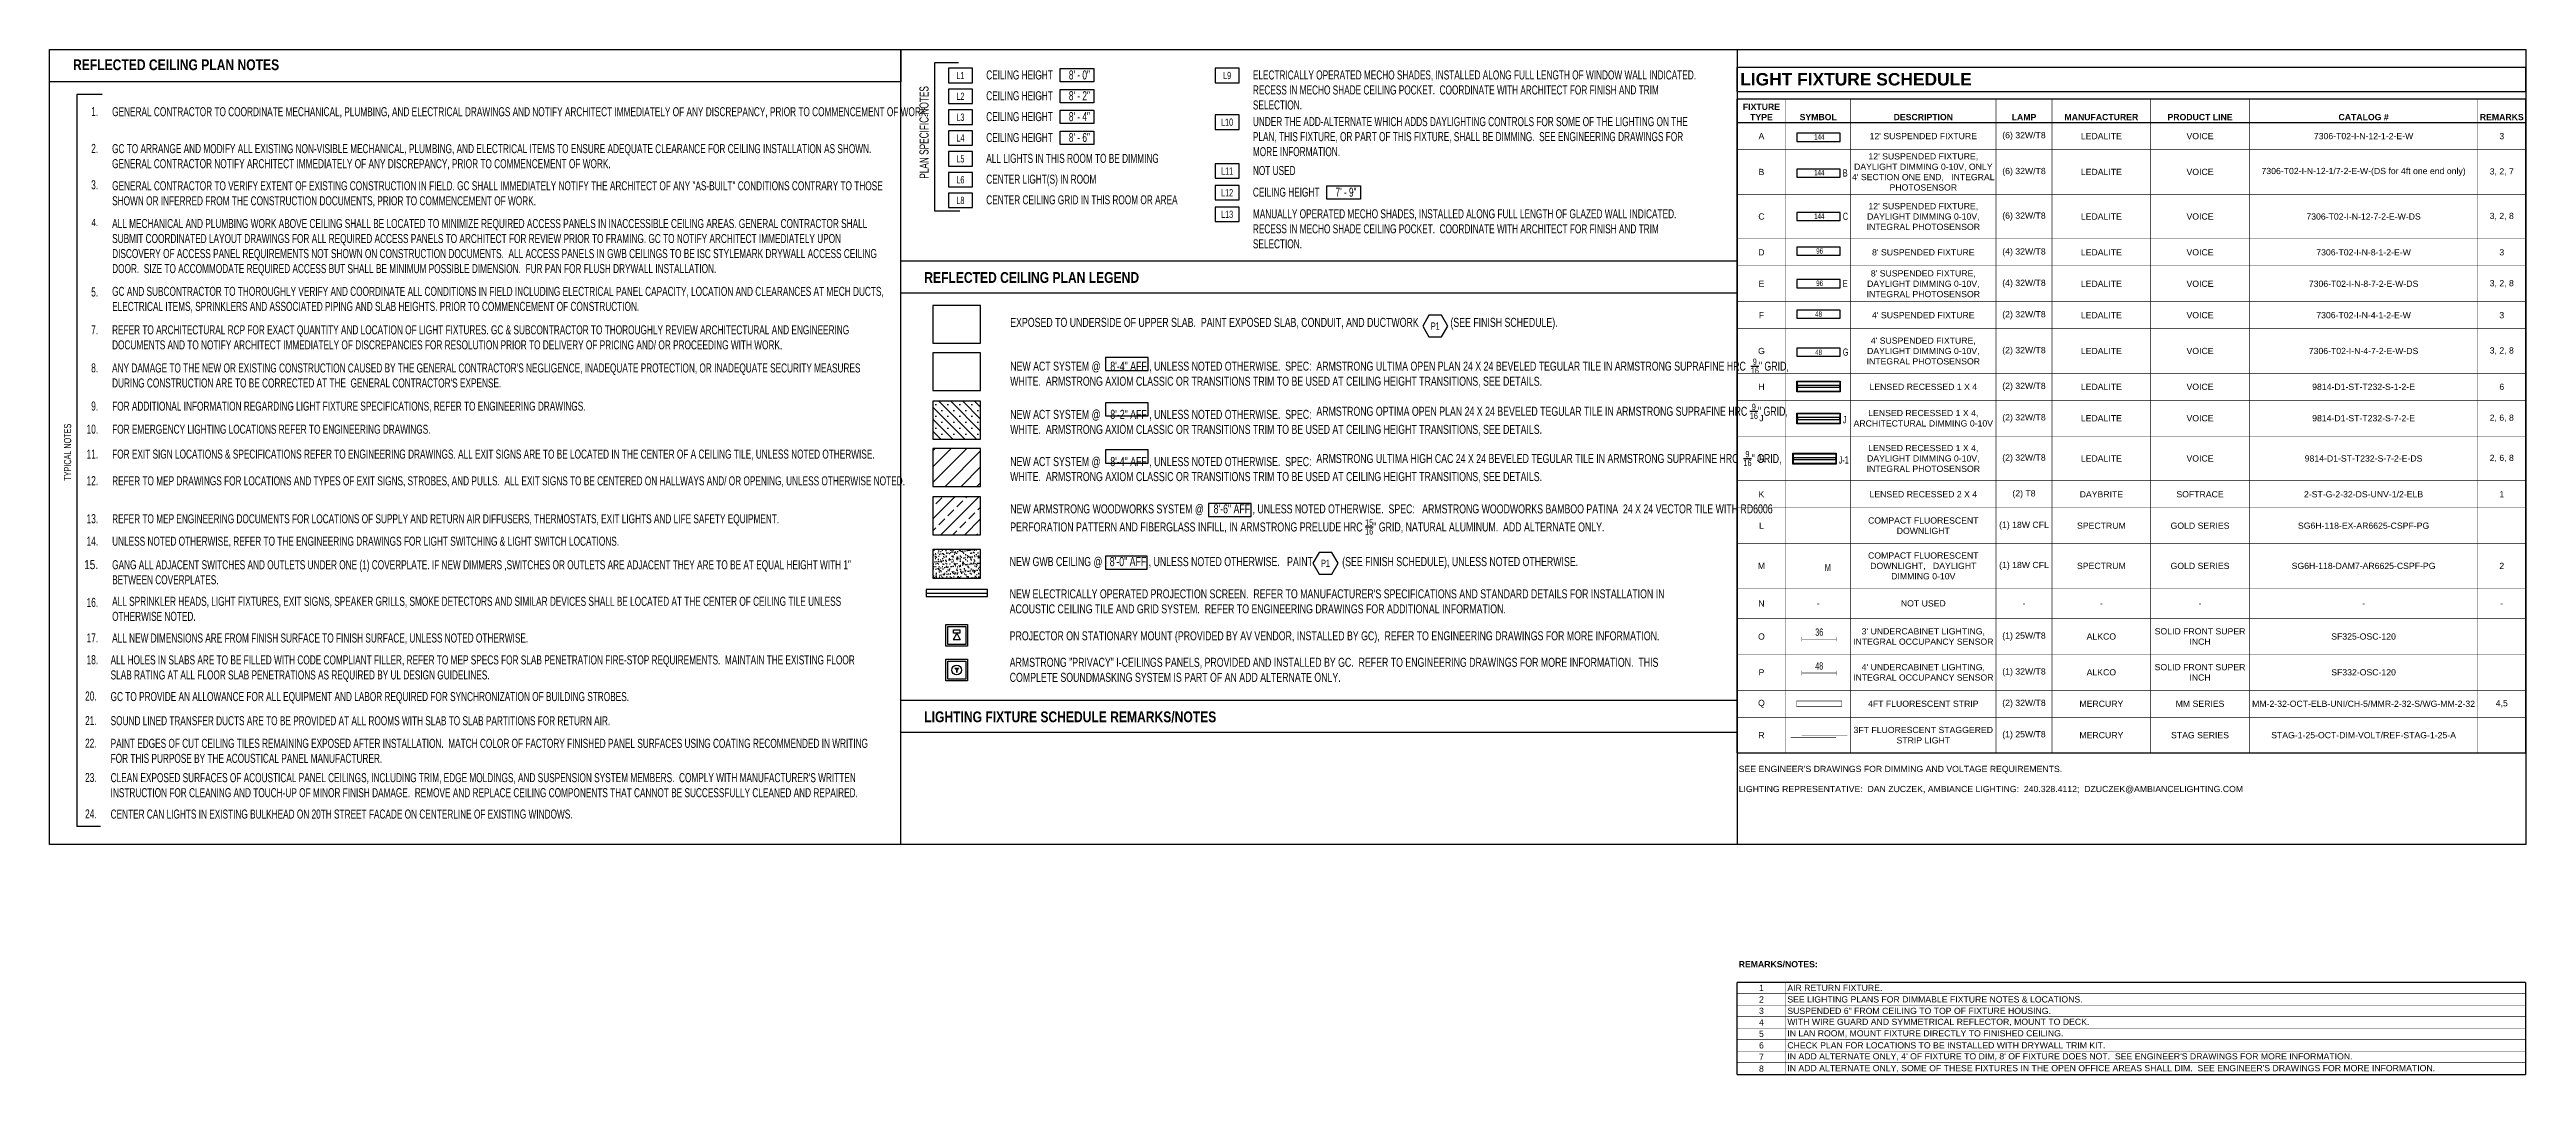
# Model space of a CAD drawing. Header units: inches. Extents: x 0 to 2749, y -325 to 813.
import ezdxf
from ezdxf.enums import TextEntityAlignment as Align

# ---------------------------------------------------------------- set-up
doc = ezdxf.new("R2010")
doc.units = ezdxf.units.IN
doc.header["$LTSCALE"] = 96
doc.header["$MEASUREMENT"] = 0
doc.linetypes.add('HIDDEN2', pattern=[0.1875, 0.125, -0.0625])
doc.linetypes.add('HIDDEN4', pattern=[0.09375, 0.0625, -0.03125])
for name, color, linetype in [('A-Anno-Clng', 7, 'Continuous'), ('A-Anno-FinF', 7, 'Continuous'), ('A-Anno-Flor', 7, 'Continuous'), ('A-Clng-Neww', 94, 'Continuous'), ('A-Clng-Patt', 8, 'Continuous'), ('A-Clng-Sound', 1, 'Continuous'), ('A-Grid-Clip', 231, 'Continuous'), ('A-Lite-Neww', 181, 'Continuous')]:
    doc.layers.add(name, color=color, linetype=linetype)
doc.styles.add('OTJ_Title1', font='arialbd.ttf')
doc.styles.add('XFINE', font='helvlght.shx', dxfattribs={"width": 0.85, "bigfont": 'special.shx'})
doc.styles.add('XFINE_0', font='ARIALN.TTF', dxfattribs={"width": 0.8})
doc.styles.add('XFINE_1-8', font='ARIALN.TTF', dxfattribs={"width": 0.8, "height": 10})

msp = doc.modelspace()

# ---------------------------------------------------------------- texts
at = {"char_height": 6, "width": 11.781, "attachment_point": 1, "style": 'XFINE_0'}
for s, insert in [('144', (1958.3, 719.2)), ('144', (1958.3, 679.5)), ('144', (1958.3, 631.3)), ('96', (1960.7, 592.7)), ('96', (1960.7, 556.8))]:
    msp.add_mtext(s, dxfattribs=dict(at, insert=insert))
at = {"layer": 'A-Anno-Clng', "style": 'OTJ_Title1', "width": 0.8}
for s, p in [('REFLECTED CEILING PLAN NOTES', (26.1, 790.3)), ('REFLECTED CEILING PLAN LEGEND', (970.8, 554.2)), ('LIGHTING FIXTURE SCHEDULE REMARKS/NOTES', (970.8, 66.6))]:
    msp.add_text(s, height=12, dxfattribs=at).set_placement(p)
at = {"layer": 'A-Anno-Clng', "attachment_point": 2, "rotation": 90, "style": 'XFINE_1-8'}
for s, insert, char_height, width in [('PLAN SPECIFIC NOTES', (965.5, 721.2), 10, 178.969), ('TYPICAL NOTES', (16, 366.3), 8, 110.171)]:
    msp.add_mtext(s, dxfattribs=dict(at, insert=insert, char_height=char_height, width=width))
at = {"layer": 'A-Anno-Clng', "char_height": 10, "attachment_point": 1}
for s, insert, width, style in [('CEILING HEIGHT       8\' - 0"', (1039.6, 790), 503.933, 'XFINE_1-8'), ('ELECTRICALLY OPERATED MECHO SHADES, INSTALLED ALONG FULL LENGTH OF WINDOW WALL INDICATED.  RECESS IN MECHO SHADE CEILING POCKET.  COORDINATE WITH ARCHITECT FOR FINISH AND TRIM SELECTION.', (1335.5, 790), 503.933, 'XFINE_1-8'), ('CEILING HEIGHT       8\' - 2"', (1039.6, 766.9), 503.933, 'XFINE_1-8'), ('CEILING HEIGHT       8\' - 4"', (1039.6, 743.7), 503.933, 'XFINE_1-8'), ('CEILING HEIGHT       8\' - 6"', (1039.6, 720.6), 503.933, 'XFINE_1-8'), ('UNDER THE ADD-ALTERNATE WHICH ADDS DAYLIGHTING CONTROLS FOR SOME OF THE LIGHTING ON THE PLAN, THIS FIXTURE, OR PART OF THIS FIXTURE, SHALL BE DIMMING.  SEE ENGINEERING DRAWINGS FOR MORE INFORMATION.', (1335.5, 738.2), 503.933, 'XFINE_1-8'), ('ALL LIGHTS IN THIS ROOM TO BE DIMMING', (1039.6, 697.4), 503.933, 'XFINE_1-8'), ('CENTER LIGHT(S) IN ROOM', (1039.6, 674.3), 503.933, 'XFINE_1-8'), ('CEILING HEIGHT       7\' - 9"', (1335.5, 659.9), 503.933, 'XFINE_1-8'), ('NOT USED', (1335.5, 683.9), 503.933, 'XFINE_1-8'), ('CENTER CEILING GRID IN THIS ROOM OR AREA', (1039.6, 651.4), 503.933, 'XFINE_1-8'), ('MANUALLY OPERATED MECHO SHADES, INSTALLED ALONG FULL LENGTH OF GLAZED WALL INDICATED.  RECESS IN MECHO SHADE CEILING POCKET.  COORDINATE WITH ARCHITECT FOR FINISH AND TRIM SELECTION.', (1335.5, 635.9), 503.933, 'XFINE_1-8'), ('ALL MECHANICAL AND PLUMBING WORK ABOVE CEILING SHALL BE LOCATED TO MINIMIZE REQUIRED ACCESS PANELS IN INACCESSIBLE CEILING AREAS. GENERAL CONTRACTOR SHALL SUBMIT COORDINATED LAYOUT DRAWINGS FOR ALL REQUIRED ACCESS PANELS TO ARCHITECT FOR REVIEW PRIOR TO FRAMING. GC TO NOTIFY ARCHITECT IMMEDIATELY UPON DISCOVERY OF ACCESS PANEL REQUIREMENTS NOT SHOWN ON CONSTRUCTION DOCUMENTS.  ALL ACCESS PANELS IN GWB CEILINGS TO BE ISC STYLEMARK DRYWALL ACCESS CEILING DOOR.  SIZE TO ACCOMMODATE REQUIRED ACCESS BUT SHALL BE MINIMUM POSSIBLE DIMENSION.  FUR PAN FOR FLUSH DRYWALL INSTALLATION. ', (69.5, 625.1), 856.37, 'XFINE_1-8'), ('GC AND SUBCONTRACTOR TO THOROUGHLY VERIFY AND COORDINATE ALL CONDITIONS IN FIELD INCLUDING ELECTRICAL PANEL CAPACITY, LOCATION AND CLEARANCES AT MECH DUCTS, ELECTRICAL ITEMS, SPRINKLERS AND ASSOCIATED PIPING AND SLAB HEIGHTS. PRIOR TO COMMENCEMENT OF CONSTRUCTION. ', (69.5, 549.8), 856.37, 'XFINE_1-8'), ('REFER TO ARCHITECTURAL RCP FOR EXACT QUANTITY AND LOCATION OF LIGHT FIXTURES. GC & SUBCONTRACTOR TO THOROUGHLY REVIEW ARCHITECTURAL AND ENGINEERING DOCUMENTS AND TO NOTIFY ARCHITECT IMMEDIATELY OF DISCREPANCIES FOR RESOLUTION PRIOR TO DELIVERY OF PRICING AND/ OR PROCEEDING WITH WORK.', (69.4, 507.1), 856.423, 'XFINE_1-8'), ('\\A1;{\\fArial Narrow|b0|i0|c0|p34;EXPOSED TO UNDERSIDE OF UPPER SLAB.  \\A0;PAINT EXPOSED SLAB, CONDUIT, AND DUCTWORK             (SEE FINISH SCHEDULE).}', (1066.2, 515.4), 741.096, 'XFINE'), ('\\A1;{\\fArial Narrow|b0|i0|c0|p34;NEW ACT SYSTEM @    8\'-4" AFF , UNLESS NOTED OTHERWISE.  SPEC:  ARMSTRONG ULTIMA OPEN PLAN 24 X 24 BEVELED TEGULAR TILE IN ARMSTRONG SUPRAFINE HRC  \\H0.7x;\\S9/16;\\H1.4286x;" GRID, WHITE.  ARMSTRONG AXIOM CLASSIC OR TRANSITIONS TRIM TO BE USED AT CEILING HEIGHT TRANSITIONS, SEE DETAILS.}', (1066.2, 470.2), 741.096, 'XFINE'), ('FOR ADDITIONAL INFORMATION REGARDING LIGHT FIXTURE SPECIFICATIONS, REFER TO ENGINEERING DRAWINGS.', (69.5, 422.4), 856.37, 'XFINE_1-8'), ('{\\fArial Narrow|b0|i0|c0|p34;NEW ACT SYSTEM @    8\'-2" AFF , UNLESS NOTED OTHERWISE.  SPEC:  \\A1;ARMSTRONG OPTIMA OPEN PLAN 24 X 24 BEVELED TEGULAR TILE IN ARMSTRONG SUPRAFINE HRC \\H0.7x;\\S9/16;\\H1.4286x;" GRID, WHITE.  ARMSTRONG AXIOM CLASSIC OR TRANSITIONS TRIM TO BE USED AT CEILING HEIGHT TRANSITIONS, SEE DETAILS.}', (1066.2, 420.1), 741.096, 'XFINE'), ('FOR EMERGENCY LIGHTING LOCATIONS REFER TO ENGINEERING DRAWINGS.', (69.5, 396.8), 670.964, 'XFINE_1-8'), ('FOR EXIT SIGN LOCATIONS & SPECIFICATIONS REFER TO ENGINEERING DRAWINGS. ALL EXIT SIGNS ARE TO BE LOCATED IN THE CENTER OF A CEILING TILE, UNLESS NOTED OTHERWISE.', (69.5, 369.2), 856.37, 'XFINE_1-8'), ('{\\fArial Narrow|b0|i0|c0|p34;NEW ACT SYSTEM @    8\'-4" AFF , UNLESS NOTED OTHERWISE.  SPEC:  \\A1;ARMSTRONG ULTIMA HIGH CAC 24 X 24 BEVELED TEGULAR TILE IN ARMSTRONG SUPRAFINE HRC  \\H0.7x;\\S9/16;\\H1.4286x;" GRID, WHITE.  ARMSTRONG AXIOM CLASSIC OR TRANSITIONS TRIM TO BE USED AT CEILING HEIGHT TRANSITIONS, SEE DETAILS.}', (1066.2, 367.7), 741.096, 'XFINE'), ('REFER TO MEP DRAWINGS FOR LOCATIONS AND TYPES OF EXIT SIGNS, STROBES, AND PULLS.  ALL EXIT SIGNS TO BE CENTERED ON HALLWAYS AND/ OR OPENING, UNLESS OTHERWISE NOTED.', (69.5, 339.5), 840.091, 'XFINE_1-8'), ('\\A1;{\\fArial Narrow|b0|i0|c0|p34;NEW ARMSTRONG WOODWORKS SYSTEM @    8\'-6" AFF , UNLESS NOTED OTHERWISE.  SPEC:   ARMSTRONG WOODWORKS BAMBOO PATINA  24 X 24 VECTOR TILE WITH RD6006 PERFORATION PATTERN AND FIBERGLASS INFILL, IN ARMSTRONG PRELUDE HRC \\H0.7x;\\S15/16;\\H1.4286x;" GRID, NATURAL ALUMINUM. \\H0.99996x; ADD ALTERNATE ONLY.}', (1066.2, 308.4), 741.096, 'XFINE'), ('REFER TO MEP ENGINEERING DOCUMENTS FOR LOCATIONS OF SUPPLY AND RETURN AIR DIFFUSERS, THERMOSTATS, EXIT LIGHTS AND LIFE SAFETY EQUIPMENT.', (69.5, 297.4), 840.091, 'XFINE_1-8'), ('UNLESS NOTED OTHERWISE, REFER TO THE ENGINEERING DRAWINGS FOR LIGHT SWITCHING & LIGHT SWITCH LOCATIONS.', (69.5, 272.5), 840.091, 'XFINE_1-8'), ('{\\fArial Narrow|b0|i0|c0|p34;NEW GWB CEILING @   8\'-0" AFF , UNLESS NOTED OTHERWISE.   PAINT            (SEE FINISH SCHEDULE), UNLESS NOTED OTHERWISE.}', (1065.6, 249.9), 769.881, 'XFINE'), ('GANG ALL ADJACENT SWITCHES AND OUTLETS UNDER ONE (1) COVERPLATE. IF NEW DIMMERS ,SWITCHES OR OUTLETS ARE ADJACENT THEY ARE TO BE AT EQUAL HEIGHT WITH 1" BETWEEN COVERPLATES.', (69.5, 246.4), 840.091, 'XFINE_1-8'), ('ALL SPRINKLER HEADS, LIGHT FIXTURES, EXIT SIGNS, SPEAKER GRILLS, SMOKE DETECTORS AND SIMILAR DEVICES SHALL BE LOCATED AT THE CENTER OF CEILING TILE UNLESS OTHERWISE NOTED.', (69.5, 205.8), 840.091, 'XFINE_1-8'), ("{\\fArial Narrow|b0|i0|c0|p34;NEW ELECTRICALLY OPERATED PROJECTION SCREEN.  REFER TO MANUFACTURER'S SPECIFICATIONS AND STANDARD DETAILS FOR INSTALLATION IN ACOUSTIC CEILING TILE AND GRID SYSTEM.  REFER TO ENGINEERING DRAWINGS FOR ADDITIONAL INFORMATION.}", (1065.6, 214.1, 192), 766.879, 'XFINE'), ('{\\fArial Narrow|b0|i0|c0|p34;PROJECTOR ON STATIONARY MOUNT (PROVIDED BY AV VENDOR, INSTALLED BY GC),  REFER TO ENGINEERING DRAWINGS FOR MORE INFORMATION.}', (1065.6, 167.5, 288), 766.299, 'XFINE'), ('{\\fArial Narrow|b0|i0|c0|p34;ARMSTRONG "PRIVACY" I-CEILINGS PANELS, PROVIDED AND INSTALLED BY GC.  REFER TO ENGINEERING DRAWINGS FOR MORE INFORMATION.  THIS COMPLETE SOUNDMASKING SYSTEM IS PART OF AN ADD ALTERNATE ONLY.}', (1065.6, 138.1, 288), 766.299, 'XFINE'), ('GC TO PROVIDE AN ALLOWANCE FOR ALL EQUIPMENT AND LABOR REQUIRED FOR SYNCHRONIZATION OF BUILDING STROBES.', (67.8, 100.1), 840.091, 'XFINE_1-8')]:
    msp.add_mtext(s, dxfattribs=dict(at, insert=insert, width=width, style=style))
at = {"layer": 'A-Anno-Flor', "style": 'XFINE_1-8'}
for s, insert, char_height, width, attachment_point in [('1.', (53.9, 749.3), 10, 5.547, 3), ('GENERAL CONTRACTOR TO COORDINATE MECHANICAL, PLUMBING, AND ELECTRICAL DRAWINGS AND NOTIFY ARCHITECT IMMEDIATELY OF ANY DISCREPANCY, PRIOR TO COMMENCEMENT OF WORK.', (69.5, 749.2), 10, 856.37, 1), ('2.', (53.9, 708.4), 10, 5.547, 3), ('GC TO ARRANGE AND MODIFY ALL EXISTING NON-VISIBLE MECHANICAL, PLUMBING, AND ELECTRICAL ITEMS TO ENSURE ADEQUATE CLEARANCE FOR CEILING INSTALLATION AS SHOWN.  GENERAL CONTRACTOR NOTIFY ARCHITECT IMMEDIATELY OF ANY DISCREPANCY, PRIOR TO COMMENCEMENT OF WORK.', (69.4, 708.2), 10, 856.423, 1), ('3.', (53.9, 668.1), 10, 5.547, 3), ('GENERAL CONTRACTOR TO VERIFY EXTENT OF EXISTING CONSTRUCTION IN FIELD. GC SHALL IMMEDIATELY NOTIFY THE ARCHITECT OF ANY "AS-BUILT" CONDITIONS CONTRARY TO THOSE SHOWN OR INFERRED FROM THE CONSTRUCTION DOCUMENTS, PRIOR TO COMMENCEMENT OF WORK.', (69.5, 667), 10, 856.37, 1), ('{\\fArial|b0|i0|c0|p34;4.}', (53.9, 625.2), 8, 5.547, 3), ('5.', (53.9, 549.1), 10, 5.547, 3), ('7.', (53.9, 507.2), 10, 5.547, 3), ('8.', (53.9, 464.9), 10, 5.547, 3), ("ANY DAMAGE TO THE NEW OR EXISTING CONSTRUCTION CAUSED BY THE GENERAL CONTRACTOR'S NEGLIGENCE, INADEQUATE PROTECTION, OR INADEQUATE SECURITY MEASURES DURING CONSTRUCTION ARE TO BE CORRECTED AT THE  GENERAL CONTRACTOR'S EXPENSE.", (69.4, 464.8), 10, 856.423, 1), ('9.', (53.9, 422.5), 10, 5.547, 3), ('10.', (53.9, 396.9), 10, 5.547, 3), ('11.', (53.9, 369.3), 10, 5.547, 3), ('12.', (53.9, 339.7), 10, 5.547, 3), ('13.', (53.9, 297.5), 10, 5.547, 3), ('14.', (53.9, 272.7), 10, 5.547, 3), ('{\\fArial|b0|i0|c0|p34;15.}', (53.9, 246.5), 10, 5.547, 3), ('16.', (53.9, 204.6), 10, 5.547, 3), ('17.', (53.9, 165.3), 10, 5.547, 3), ('ALL NEW DIMENSIONS ARE FROM FINISH SURFACE TO FINISH SURFACE, UNLESS NOTED OTHERWISE.', (69.5, 165.1), 10, 654.685, 1), ('18.', (53.9, 141), 10, 5.547, 3), ('ALL HOLES IN SLABS ARE TO BE FILLED WITH CODE COMPLIANT FILLER, REFER TO MEP SPECS FOR SLAB PENETRATION FIRE-STOP REQUIREMENTS.  MAINTAIN THE EXISTING FLOOR SLAB RATING AT ALL FLOOR SLAB PENETRATIONS AS REQUIRED BY UL DESIGN GUIDELINES.', (67.8, 140.8), 10, 841.768, 1), ('20.', (52.2, 100.7), 10, 11.502, 3), ('21.', (52.2, 73.4), 10, 5.547, 3), ('SOUND LINED TRANSFER DUCTS ARE TO BE PROVIDED AT ALL ROOMS WITH SLAB TO SLAB PARTITIONS FOR RETURN AIR.', (67.8, 73.3), 10, 840.091, 1), ('22.', (52.2, 48.4), 10, 5.547, 3), ('PAINT EDGES OF CUT CEILING TILES REMAINING EXPOSED AFTER INSTALLATION.  MATCH COLOR OF FACTORY FINISHED PANEL SURFACES USING COATING RECOMMENDED IN WRITING FOR THIS PURPOSE BY THE ACOUSTICAL PANEL MANUFACTURER.', (67.8, 48.2), 10, 840.091, 1), ('23.', (52.2, 10.3), 10, 5.547, 3), ("CLEAN EXPOSED SURFACES OF ACOUSTICAL PANEL CEILINGS, INCLUDING TRIM, EDGE MOLDINGS, AND SUSPENSION SYSTEM MEMBERS.  COMPLY WITH MANUFACTURER'S WRITTEN INSTRUCTION FOR CLEANING AND TOUCH-UP OF MINOR FINISH DAMAGE.  REMOVE AND REPLACE CEILING COMPONENTS THAT CANNOT BE SUCCESSFULLY CLEANED AND REPAIRED.", (67.8, 10.1), 10, 840.091, 1), ('24.', (52.2, -30.1), 10, 5.547, 3), ('CENTER CAN LIGHTS IN EXISTING BULKHEAD ON 20TH STREET FACADE ON CENTERLINE OF EXISTING WINDOWS.', (67.8, -30.3), 10, 840.091, 1)]:
    msp.add_mtext(s, dxfattribs=dict(at, insert=insert, char_height=char_height, width=width, attachment_point=attachment_point))
at = {"layer": 'A-Lite-Neww', "char_height": 8, "width": 11.781, "attachment_point": 1, "style": 'XFINE_0'}
for s, insert in [('B', (1990.2, 680.2)), ('C', (1990.2, 632.1)), ('E', (1990.2, 557.5)), ('G', (1990.2, 481.4)), ('J', (1990.2, 406.4)), ('J-1', (1985.7, 361.7)), ('M', (1970.2, 242.3)), ('36', (1959.6, 170.6)), ('48', (1959.6, 133.1))]:
    msp.add_mtext(s, dxfattribs=dict(at, insert=insert))

# ---------------------------------------------------------------- blocks, each defined once
blk = doc.blocks.new('proj')
for points in [[(0, -24), (24, -24), (24, 0), (0, 0)], [(2, -22), (22, -22), (22, -2), (2, -2)], [(8.4, -18), (15.6, -18), (15.6, -14.6), (8.4, -14.6)]]:
    blk.add_lwpolyline(points, close=True)
for points in [[(12, -14.6), (8.2, -7.1)], [(15.8, -7.1), (8.2, -7.1)], [(12, -14.6), (15.8, -7.1)]]:
    blk.add_lwpolyline(points)
blk = doc.blocks.new('screen')
blk.add_line((-34, 0), (34, 0))
blk.add_lwpolyline([(-34, -4), (34, -4), (34, 4), (-34, 4)], close=True)
blk = doc.blocks.new('Finish_Tag')
at = {"color": 4, "linetype": 'ByBlock', "lineweight": -2}
blk.add_lwpolyline([(1.74, 0), (0.87, 1.5), (-0.87, 1.5), (-1.74, 0), (-0.87, -1.5), (0.87, -1.5)], close=True, dxfattribs=at)
at = {"color": 0, "linetype": 'ByBlock', "lineweight": -2, "style": 'XFINE_0', "width": 0.8}
blk.add_attdef('FINISH_TAG', text='', height=1, dxfattribs=at).set_placement((0, 0), align=Align.MIDDLE)
blk = doc.blocks.new('multi-note')
at = {"color": 4}
blk.add_lwpolyline([(-1.67, -1), (1.67, -1), (1.67, 1), (-1.67, 1)], close=True, dxfattribs=at)
at = {"color": 0, "style": 'XFINE_0', "width": 0.8}
blk.add_attdef('MULTI-NOTE', text='', height=1, dxfattribs=at).set_placement((0, 0), align=Align.MIDDLE_CENTER)
blk = doc.blocks.new('ledalite 1x4')
at = {"layer": 'A-Lite-Neww'}
for points in [[(0, 0), (0, 12), (48, 12), (48, 0)], [(0.5, 0.5), (0.5, 11.5), (47.5, 11.5), (47.5, 0.5)], [(0.5, 7), (0.5, 5), (47.5, 5), (47.5, 7)]]:
    blk.add_lwpolyline(points, close=True, dxfattribs=at)
blk = doc.blocks.new('A$C16E46381')
for points in [[(0, 0), (-24, 0), (-24, 24), (0, 24)], [(-2, 2), (-22, 2), (-22, 22), (-2, 22)]]:
    blk.add_lwpolyline(points, close=True)
blk.add_lwpolyline([(-12, 12), (-12, 9.3), (-12, 12), (-14.1, 14.1), (-9.9, 14.1), (-12, 12)])
blk.add_circle((-12, 12), 5.37)
blk = doc.blocks.new('*U70')
at = {"color": 7, "style": 'XFINE_1-8', "width": 0.8}
blk.add_text('48', height=6, dxfattribs=at).set_placement((24, -4.5), align=Align.MIDDLE_CENTER)
blk = doc.blocks.new('*U71')
at = {"linetype": 'Continuous', "ltscale": 5}
for points, const_width in [([(0, 0), (875.25, 0)], 1.5), ([(0, 0), (0, -27)], 1.5), ([(875.25, 0), (875.25, -27)], 1.5), ([(0, -27), (875.25, -27)], 1.5), ([(0, -35.25), (54, -35.25)], 1.5), ([(0, -35.25), (0, -61.5)], 1.5), ([(54, -35.25), (126, -35.25)], 1.5), ([(54, -35.25), (54, -61.5)], 0.6), ([(126, -35.25), (287.25, -35.25)], 1.5), ([(126, -35.25), (126, -61.5)], 0.6), ([(287.25, -35.25), (349.5, -35.25)], 1.5), ([(287.25, -35.25), (287.25, -61.5)], 0.6), ([(349.5, -35.25), (459, -35.25)], 1.5), ([(349.5, -35.25), (349.5, -61.5)], 0.6), ([(459, -35.25), (568.5, -35.25)], 1.5), ([(459, -35.25), (459, -61.5)], 0.6), ([(568.5, -35.25), (822, -35.25)], 1.5), ([(568.5, -35.25), (568.5, -61.5)], 0.6), ([(822, -35.25), (875.25, -35.25)], 1.5), ([(822, -35.25), (822, -61.5)], 0.6), ([(875.25, -35.25), (875.25, -61.5)], 1.5), ([(0, -61.5), (54, -61.5)], 1.5), ([(0, -61.5), (0, -91.5)], 1.5), ([(54, -61.5), (126, -61.5)], 1.5), ([(54, -61.5), (54, -91.5)], 0.6), ([(126, -61.5), (287.25, -61.5)], 1.5), ([(126, -61.5), (126, -91.5)], 0.6), ([(287.25, -61.5), (349.5, -61.5)], 1.5), ([(287.25, -61.5), (287.25, -91.5)], 0.6), ([(349.5, -61.5), (459, -61.5)], 1.5), ([(349.5, -61.5), (349.5, -91.5)], 0.6), ([(459, -61.5), (568.5, -61.5)], 1.5), ([(459, -61.5), (459, -91.5)], 0.6), ([(568.5, -61.5), (822, -61.5)], 1.5), ([(568.5, -61.5), (568.5, -91.5)], 0.6), ([(822, -61.5), (875.25, -61.5)], 1.5), ([(822, -61.5), (822, -91.5)], 0.6), ([(875.25, -61.5), (875.25, -91.5)], 1.5), ([(0, -91.5), (0, -141)], 1.5), ([(0, -91.5), (54, -91.5)], 0.6), ([(54, -91.5), (126, -91.5)], 0.6), ([(54, -91.5), (54, -141)], 0.6), ([(126, -91.5), (287.25, -91.5)], 0.6), ([(126, -91.5), (126, -141)], 0.6), ([(287.25, -91.5), (349.5, -91.5)], 0.6), ([(287.25, -91.5), (287.25, -141)], 0.6), ([(349.5, -91.5), (459, -91.5)], 0.6), ([(349.5, -91.5), (349.5, -141)], 0.6), ([(459, -91.5), (568.5, -91.5)], 0.6), ([(459, -91.5), (459, -141)], 0.6), ([(568.5, -91.5), (822, -91.5)], 0.6), ([(568.5, -91.5), (568.5, -141)], 0.6), ([(822, -91.5), (875.25, -91.5)], 0.6), ([(822, -91.5), (822, -141)], 0.6), ([(875.25, -91.5), (875.25, -141)], 1.5), ([(0, -141), (0, -190.5)], 1.5), ([(0, -141), (54, -141)], 0.6), ([(54, -141), (126, -141)], 0.6), ([(54, -141), (54, -190.5)], 0.6), ([(126, -141), (287.25, -141)], 0.6), ([(126, -141), (126, -190.5)], 0.6), ([(287.25, -141), (349.5, -141)], 0.6), ([(287.25, -141), (287.25, -190.5)], 0.6), ([(349.5, -141), (459, -141)], 0.6), ([(349.5, -141), (349.5, -190.5)], 0.6), ([(459, -141), (568.5, -141)], 0.6), ([(459, -141), (459, -190.5)], 0.6), ([(568.5, -141), (822, -141)], 0.6), ([(568.5, -141), (568.5, -190.5)], 0.6), ([(822, -141), (875.25, -141)], 0.6), ([(822, -141), (822, -190.5)], 0.6), ([(875.25, -141), (875.25, -190.5)], 1.5), ([(0, -190.5), (0, -220.5)], 1.5), ([(0, -190.5), (54, -190.5)], 0.6), ([(54, -190.5), (126, -190.5)], 0.6), ([(54, -190.5), (54, -220.5)], 0.6), ([(126, -190.5), (287.25, -190.5)], 0.6), ([(126, -190.5), (126, -220.5)], 0.6), ([(287.25, -190.5), (349.5, -190.5)], 0.6), ([(287.25, -190.5), (287.25, -220.5)], 0.6), ([(349.5, -190.5), (459, -190.5)], 0.6), ([(349.5, -190.5), (349.5, -220.5)], 0.6), ([(459, -190.5), (568.5, -190.5)], 0.6), ([(459, -190.5), (459, -220.5)], 0.6), ([(568.5, -190.5), (822, -190.5)], 0.6), ([(568.5, -190.5), (568.5, -220.5)], 0.6), ([(822, -190.5), (875.25, -190.5)], 0.6), ([(822, -190.5), (822, -220.5)], 0.6), ([(875.25, -190.5), (875.25, -220.5)], 1.5), ([(0, -220.5), (0, -260.25)], 1.5), ([(875.25, -220.5), (875.25, -260.25)], 1.5), ([(0, -220.5), (54, -220.5)], 0.6), ([(54, -220.5), (126, -220.5)], 0.6), ([(54, -220.5), (54, -260.25)], 0.6), ([(126, -220.5), (287.25, -220.5)], 0.6), ([(126, -220.5), (126, -260.25)], 0.6), ([(287.25, -220.5), (349.5, -220.5)], 0.6), ([(287.25, -220.5), (287.25, -260.25)], 0.6), ([(349.5, -220.5), (459, -220.5)], 0.6), ([(349.5, -220.5), (349.5, -260.25)], 0.6), ([(459, -220.5), (568.5, -220.5)], 0.6), ([(459, -220.5), (459, -260.25)], 0.6), ([(568.5, -220.5), (822, -220.5)], 0.6), ([(568.5, -220.5), (568.5, -260.25)], 0.6), ([(822, -220.5), (875.25, -220.5)], 0.6), ([(822, -220.5), (822, -260.25)], 0.6), ([(0, -260.25), (0, -290.25)], 1.5), ([(0, -260.25), (54, -260.25)], 0.6), ([(54, -260.25), (126, -260.25)], 0.6), ([(54, -260.25), (54, -290.25)], 0.6), ([(126, -260.25), (287.25, -260.25)], 0.6), ([(126, -260.25), (126, -290.25)], 0.6), ([(287.25, -260.25), (349.5, -260.25)], 0.6), ([(287.25, -260.25), (287.25, -290.25)], 0.6), ([(349.5, -260.25), (459, -260.25)], 0.6), ([(349.5, -260.25), (349.5, -290.25)], 0.6), ([(459, -260.25), (568.5, -260.25)], 0.6), ([(459, -260.25), (459, -290.25)], 0.6), ([(568.5, -260.25), (822, -260.25)], 0.6), ([(568.5, -260.25), (568.5, -290.25)], 0.6), ([(822, -260.25), (875.25, -260.25)], 0.6), ([(822, -260.25), (822, -290.25)], 0.6), ([(875.25, -260.25), (875.25, -290.25)], 1.5), ([(0, -290.25), (0, -339.75)], 1.5), ([(0, -290.25), (54, -290.25)], 0.6), ([(54, -290.25), (126, -290.25)], 0.6), ([(54, -290.25), (54, -339.75)], 0.6), ([(126, -290.25), (287.25, -290.25)], 0.6), ([(126, -290.25), (126, -339.75)], 0.6), ([(287.25, -290.25), (349.5, -290.25)], 0.6), ([(287.25, -290.25), (287.25, -339.75)], 0.6), ([(349.5, -290.25), (459, -290.25)], 0.6), ([(349.5, -290.25), (349.5, -339.75)], 0.6), ([(459, -290.25), (568.5, -290.25)], 0.6), ([(459, -290.25), (459, -339.75)], 0.6), ([(568.5, -290.25), (822, -290.25)], 0.6), ([(568.5, -290.25), (568.5, -339.75)], 0.6), ([(822, -290.25), (875.25, -290.25)], 0.6), ([(822, -290.25), (822, -339.75)], 0.6), ([(875.25, -290.25), (875.25, -339.75)], 1.5), ([(0, -339.75), (0, -369.75)], 1.5), ([(0, -339.75), (54, -339.75)], 0.6), ([(54, -339.75), (126, -339.75)], 0.6), ([(54, -339.75), (54, -369.75)], 0.6), ([(126, -339.75), (287.25, -339.75)], 0.6), ([(126, -339.75), (126, -369.75)], 0.6), ([(287.25, -339.75), (349.5, -339.75)], 0.6), ([(287.25, -339.75), (287.25, -369.75)], 0.6), ([(349.5, -339.75), (459, -339.75)], 0.6), ([(349.5, -339.75), (349.5, -369.75)], 0.6), ([(459, -339.75), (568.5, -339.75)], 0.6), ([(459, -339.75), (459, -369.75)], 0.6), ([(568.5, -339.75), (822, -339.75)], 0.6), ([(568.5, -339.75), (568.5, -369.75)], 0.6), ([(822, -339.75), (875.25, -339.75)], 0.6), ([(822, -339.75), (822, -369.75)], 0.6), ([(875.25, -339.75), (875.25, -369.75)], 1.5), ([(0, -369.75), (0, -409.5)], 1.5), ([(0, -369.75), (54, -369.75)], 0.6), ([(54, -369.75), (126, -369.75)], 0.6), ([(54, -369.75), (54, -409.5)], 0.6), ([(126, -369.75), (287.25, -369.75)], 0.6), ([(126, -369.75), (126, -409.5)], 0.6), ([(287.25, -369.75), (349.5, -369.75)], 0.6), ([(287.25, -369.75), (287.25, -409.5)], 0.6), ([(349.5, -369.75), (459, -369.75)], 0.6), ([(349.5, -369.75), (349.5, -409.5)], 0.6), ([(459, -369.75), (568.5, -369.75)], 0.6), ([(459, -369.75), (459, -409.5)], 0.6), ([(568.5, -369.75), (822, -369.75)], 0.6), ([(568.5, -369.75), (568.5, -409.5)], 0.6), ([(822, -369.75), (875.25, -369.75)], 0.6), ([(822, -369.75), (822, -409.5)], 0.6), ([(875.25, -369.75), (875.25, -409.5)], 1.5), ([(0, -409.5), (0, -459)], 1.5), ([(0, -409.5), (54, -409.5)], 0.6), ([(54, -409.5), (126, -409.5)], 0.6), ([(54, -409.5), (54, -459)], 0.6), ([(126, -409.5), (287.25, -409.5)], 0.6), ([(126, -409.5), (126, -459)], 0.6), ([(287.25, -409.5), (349.5, -409.5)], 0.6), ([(287.25, -409.5), (287.25, -459)], 0.6), ([(349.5, -409.5), (459, -409.5)], 0.6), ([(349.5, -409.5), (349.5, -459)], 0.6), ([(459, -409.5), (568.5, -409.5)], 0.6), ([(459, -409.5), (459, -459)], 0.6), ([(568.5, -409.5), (822, -409.5)], 0.6), ([(568.5, -409.5), (568.5, -459)], 0.6), ([(822, -409.5), (875.25, -409.5)], 0.6), ([(822, -409.5), (822, -459)], 0.6), ([(875.25, -409.5), (875.25, -459)], 1.5), ([(0, -459), (0, -489)], 1.5), ([(0, -459), (54, -459)], 0.6), ([(54, -459), (126, -459)], 0.6), ([(54, -459), (54, -489)], 0.6), ([(126, -459), (287.25, -459)], 0.6), ([(126, -459), (126, -489)], 0.6), ([(287.25, -459), (349.5, -459)], 0.6), ([(287.25, -459), (287.25, -489)], 0.6), ([(349.5, -459), (459, -459)], 0.6), ([(349.5, -459), (349.5, -489)], 0.6), ([(459, -459), (568.5, -459)], 0.6), ([(459, -459), (459, -489)], 0.6), ([(568.5, -459), (822, -459)], 0.6), ([(568.5, -459), (568.5, -489)], 0.6), ([(822, -459), (875.25, -459)], 0.6), ([(822, -459), (822, -489)], 0.6), ([(875.25, -459), (875.25, -489)], 1.5), ([(0, -489), (0, -528.75)], 1.5), ([(0, -489), (54, -489)], 0.6), ([(54, -489), (126, -489)], 0.6), ([(54, -489), (54, -528.75)], 0.6), ([(126, -489), (287.25, -489)], 0.6), ([(126, -489), (126, -528.75)], 0.6), ([(287.25, -489), (349.5, -489)], 0.6), ([(287.25, -489), (287.25, -528.75)], 0.6), ([(349.5, -489), (459, -489)], 0.6), ([(349.5, -489), (349.5, -528.75)], 0.6), ([(459, -489), (568.5, -489)], 0.6), ([(459, -489), (459, -528.75)], 0.6), ([(568.5, -489), (822, -489)], 0.6), ([(568.5, -489), (568.5, -528.75)], 0.6), ([(822, -489), (875.25, -489)], 0.6), ([(822, -489), (822, -528.75)], 0.6), ([(875.25, -489), (875.25, -528.75)], 1.5), ([(0, -528.75), (0, -578.25)], 1.5), ([(0, -528.75), (54, -528.75)], 0.6), ([(54, -528.75), (126, -528.75)], 0.6), ([(54, -528.75), (54, -578.25)], 0.6), ([(126, -528.75), (287.25, -528.75)], 0.6), ([(126, -528.75), (126, -578.25)], 0.6), ([(287.25, -528.75), (349.5, -528.75)], 0.6), ([(287.25, -528.75), (287.25, -578.25)], 0.6), ([(349.5, -528.75), (459, -528.75)], 0.6), ([(349.5, -528.75), (349.5, -578.25)], 0.6), ([(459, -528.75), (568.5, -528.75)], 0.6), ([(459, -528.75), (459, -578.25)], 0.6), ([(568.5, -528.75), (822, -528.75)], 0.6), ([(568.5, -528.75), (568.5, -578.25)], 0.6), ([(822, -528.75), (875.25, -528.75)], 0.6), ([(822, -528.75), (822, -578.25)], 0.6), ([(875.25, -528.75), (875.25, -578.25)], 1.5), ([(0, -578.25), (0, -612)], 1.5), ([(0, -578.25), (54, -578.25)], 0.6), ([(54, -578.25), (126, -578.25)], 0.6), ([(54, -578.25), (54, -612)], 0.6), ([(126, -578.25), (287.25, -578.25)], 0.6), ([(126, -578.25), (126, -612)], 0.6), ([(287.25, -578.25), (349.5, -578.25)], 0.6), ([(287.25, -578.25), (287.25, -612)], 0.6), ([(349.5, -578.25), (459, -578.25)], 0.6), ([(349.5, -578.25), (349.5, -612)], 0.6), ([(459, -578.25), (568.5, -578.25)], 0.6), ([(459, -578.25), (459, -612)], 0.6), ([(568.5, -578.25), (822, -578.25)], 0.6), ([(568.5, -578.25), (568.5, -612)], 0.6), ([(822, -578.25), (875.25, -578.25)], 0.6), ([(822, -578.25), (822, -612)], 0.6), ([(875.25, -578.25), (875.25, -612)], 1.5), ([(0, -612), (0, -651.75)], 1.5), ([(0, -612), (54, -612)], 0.6), ([(54, -612), (126, -612)], 0.6), ([(54, -612), (54, -651.75)], 0.6), ([(126, -612), (287.25, -612)], 0.6), ([(126, -612), (126, -651.75)], 0.6), ([(287.25, -612), (349.5, -612)], 0.6), ([(287.25, -612), (287.25, -651.75)], 0.6), ([(349.5, -612), (459, -612)], 0.6), ([(349.5, -612), (349.5, -651.75)], 0.6), ([(459, -612), (568.5, -612)], 0.6), ([(459, -612), (459, -651.75)], 0.6), ([(568.5, -612), (822, -612)], 0.6), ([(568.5, -612), (568.5, -651.75)], 0.6), ([(822, -612), (875.25, -612)], 0.6), ([(822, -612), (822, -651.75)], 0.6), ([(875.25, -612), (875.25, -651.75)], 1.5), ([(0, -651.75), (0, -691.5)], 1.5), ([(0, -651.75), (54, -651.75)], 0.6), ([(54, -651.75), (126, -651.75)], 0.6), ([(54, -651.75), (54, -691.5)], 0.6), ([(126, -651.75), (287.25, -651.75)], 0.6), ([(126, -651.75), (126, -691.5)], 0.6), ([(287.25, -651.75), (349.5, -651.75)], 0.6), ([(287.25, -651.75), (287.25, -691.5)], 0.6), ([(349.5, -651.75), (459, -651.75)], 0.6), ([(349.5, -651.75), (349.5, -691.5)], 0.6), ([(459, -651.75), (568.5, -651.75)], 0.6), ([(459, -651.75), (459, -691.5)], 0.6), ([(568.5, -651.75), (822, -651.75)], 0.6), ([(568.5, -651.75), (568.5, -691.5)], 0.6), ([(822, -651.75), (875.25, -651.75)], 0.6), ([(822, -651.75), (822, -691.5)], 0.6), ([(875.25, -651.75), (875.25, -691.5)], 1.5), ([(0, -691.5), (0, -721.5)], 1.5), ([(0, -691.5), (54, -691.5)], 0.6), ([(54, -691.5), (126, -691.5)], 0.6), ([(54, -691.5), (54, -721.5)], 0.6), ([(126, -691.5), (287.25, -691.5)], 0.6), ([(126, -691.5), (126, -721.5)], 0.6), ([(287.25, -691.5), (349.5, -691.5)], 0.6), ([(287.25, -691.5), (287.25, -721.5)], 0.6), ([(349.5, -691.5), (459, -691.5)], 0.6), ([(349.5, -691.5), (349.5, -721.5)], 0.6), ([(459, -691.5), (568.5, -691.5)], 0.6), ([(459, -691.5), (459, -721.5)], 0.6), ([(568.5, -691.5), (822, -691.5)], 0.6), ([(568.5, -691.5), (568.5, -721.5)], 0.6), ([(822, -691.5), (875.25, -691.5)], 0.6), ([(822, -691.5), (822, -721.5)], 0.6), ([(875.25, -691.5), (875.25, -721.5)], 1.5), ([(0, -721.5), (0, -761.25)], 1.5), ([(0, -721.5), (54, -721.5)], 0.6), ([(54, -721.5), (126, -721.5)], 0.6), ([(54, -721.5), (54, -761.25)], 0.6), ([(126, -721.5), (287.25, -721.5)], 0.6), ([(126, -721.5), (126, -761.25)], 0.6), ([(287.25, -721.5), (349.5, -721.5)], 0.6), ([(287.25, -721.5), (287.25, -761.25)], 0.6), ([(349.5, -721.5), (459, -721.5)], 0.6), ([(349.5, -721.5), (349.5, -761.25)], 0.6), ([(459, -721.5), (568.5, -721.5)], 0.6), ([(459, -721.5), (459, -761.25)], 0.6), ([(568.5, -721.5), (822, -721.5)], 0.6), ([(568.5, -721.5), (568.5, -761.25)], 0.6), ([(822, -721.5), (875.25, -721.5)], 0.6), ([(822, -721.5), (822, -761.25)], 0.6), ([(875.25, -721.5), (875.25, -761.25)], 1.5), ([(0, -761.25), (54, -761.25)], 1.5), ([(54, -761.25), (126, -761.25)], 1.5), ([(126, -761.25), (287.25, -761.25)], 1.5), ([(287.25, -761.25), (349.5, -761.25)], 1.5), ([(349.5, -761.25), (459, -761.25)], 1.5), ([(459, -761.25), (568.5, -761.25)], 1.5), ([(568.5, -761.25), (822, -761.25)], 1.5), ([(822, -761.25), (875.25, -761.25)], 1.5), ([(0, -1015.5), (54, -1015.5)], 1.5), ([(0, -1015.5), (0, -1028.25)], 1.5), ([(54, -1015.5), (126, -1015.5)], 1.5), ([(54, -1015.5), (54, -1028.25)], 0.6), ([(126, -1015.5), (287.25, -1015.5)], 1.5), ([(287.25, -1015.5), (349.5, -1015.5)], 1.5), ([(349.5, -1015.5), (459, -1015.5)], 1.5), ([(459, -1015.5), (568.5, -1015.5)], 1.5), ([(568.5, -1015.5), (822, -1015.5)], 1.5), ([(822, -1015.5), (875.25, -1015.5)], 1.5), ([(875.25, -1015.5), (875.25, -1028.25)], 1.5), ([(0, -1028.25), (0, -1041)], 1.5), ([(0, -1041), (0, -1053.75)], 1.5), ([(0, -1028.25), (54, -1028.25)], 0.6), ([(0, -1041), (54, -1041)], 0.6), ([(54, -1028.25), (875.25, -1028.25)], 0.6), ([(54, -1028.25), (54, -1041)], 0.6), ([(54, -1041), (875.25, -1041)], 0.6), ([(54, -1041), (54, -1053.75)], 0.6), ([(875.25, -1028.25), (875.25, -1041)], 1.5), ([(875.25, -1041), (875.25, -1053.75)], 1.5), ([(0, -1053.75), (0, -1066.5)], 1.5), ([(0, -1066.5), (0, -1079.25)], 1.5), ([(0, -1053.75), (54, -1053.75)], 0.6), ([(0, -1066.5), (54, -1066.5)], 0.6), ([(54, -1053.75), (875.25, -1053.75)], 0.6), ([(54, -1053.75), (54, -1066.5)], 0.6), ([(54, -1066.5), (875.25, -1066.5)], 0.6), ([(54, -1066.5), (54, -1079.25)], 0.6), ([(875.25, -1053.75), (875.25, -1066.5)], 1.5), ([(875.25, -1066.5), (875.25, -1079.25)], 1.5), ([(0, -1079.25), (0, -1092)], 1.5), ([(0, -1092), (0, -1104.75)], 1.5), ([(0, -1079.25), (54, -1079.25)], 0.6), ([(0, -1092), (54, -1092)], 0.6), ([(54, -1079.25), (875.25, -1079.25)], 0.6), ([(54, -1079.25), (54, -1092)], 0.6), ([(54, -1092), (875.25, -1092)], 0.6), ([(54, -1092), (54, -1104.75)], 0.6), ([(875.25, -1079.25), (875.25, -1092)], 1.5), ([(875.25, -1092), (875.25, -1104.75)], 1.5), ([(0, -1104.75), (0, -1118.25)], 1.5), ([(0, -1118.25), (54, -1118.25)], 1.5), ([(0, -1104.75), (54, -1104.75)], 0.6), ([(54, -1118.25), (875.25, -1118.25)], 1.5), ([(54, -1104.75), (875.25, -1104.75)], 0.6), ([(54, -1104.75), (54, -1118.25)], 0.6), ([(875.25, -1104.75), (875.25, -1118.25)], 1.5)]:
    blk.add_lwpolyline(points, dxfattribs=dict(at, const_width=const_width))
at = {"style": 'OTJ_Title1'}
for s, insert, char_height, attachment_point in [('{\\fArial|b1|i0|c1|p54;LIGHT FIXTURE SCHEDULE}', (3.45, -13.5), 13.8, 4), ('{\\fArial|b1|i0|c1|p54;SYMBOL}', (90, -58.913), 6.9, 8), ('{\\fArial|b1|i0|c1|p54;DESCRIPTION}', (206.625, -58.913), 6.9, 8), ('{\\fArial|b1|i0|c1|p54;LAMP}', (318.375, -58.913), 6.9, 8), ('{\\fArial|b1|i0|c1|p54;MANUFACTURER}', (404.25, -58.913), 6.9, 8), ('{\\fArial|b1|i0|c1|p54;PRODUCT LINE}', (513.75, -58.913), 6.9, 8), ('{\\fArial|b1|i0|c1|p54;CATALOG #}', (695.25, -58.913), 6.9, 8), ('{\\fArial|b1|i0|c1|p54;REMARKS}', (848.625, -58.913), 6.9, 8), ("{\\fArial|b0|i0|c1|p54;SEE ENGINEER'S DRAWINGS FOR DIMMING AND VOLTAGE REQUIREMENTS.}", (1.725, -784.163), 6.9, 7), ('{\\fArial|b0|i0|c1|p54;LIGHTING REPRESENTATIVE:  DAN ZUCZEK, AMBIANCE LIGHTING:  240.328.4112;  DZUCZEK@AMBIANCELIGHTING.COM}', (1.725, -805.913), 6.9, 7), ('{\\fArial|b1|i0|c1|p54;REMARKS/NOTES:}', (1.725, -995.625), 6.9, 4)]:
    blk.add_mtext(s, dxfattribs=dict(at, insert=insert, char_height=char_height, attachment_point=attachment_point))
at = {"char_height": 6.9, "style": 'OTJ_Title1'}
for s, insert, width, attachment_point in [('{\\fArial|b1|i0|c1|p54;FIXTURE TYPE}', (27, -58.913), 54, 8), ('{\\fArial|b0|i0|c1|p54;A}', (27, -76.5), 54, 5), ("{\\fArial|b0|i0|c1|p54;12' SUSPENDED FIXTURE}", (206.625, -76.5), 161.25, 5), ('{\\fArial|b0|i0|c1|p54;(6) 32W/T8}', (318.375, -76.5), 62.25, 5), ('{\\fArial|b0|i0|c1|p54;LEDALITE}', (404.25, -76.5), 109.5, 5), ('{\\fArial|b0|i0|c1|p54;VOICE}', (513.75, -76.5), 109.5, 5), ('{\\fArial|b0|i0|c1|p54;7306-T02-I-N-12-1-2-E-W}', (695.25, -76.5), 253.5, 5), ('{\\fArial|b0|i0|c1|p54;3}', (848.625, -76.5), 53.25, 5), ("{\\fArial|b0|i0|c1|p54;12' SUSPENDED FIXTURE, DAYLIGHT DIMMING 0-10V, ONLY 4' SECTION ONE END,   INTEGRAL PHOTOSENSOR}", (206.625, -116.25), 161.25, 5), ('{\\fArial|b0|i0|c1|p54;B}', (27, -116.25), 54, 5), ('{\\fArial|b0|i0|c1|p54;(6) 32W/T8}', (318.375, -116.25), 62.25, 5), ('{\\fArial|b0|i0|c1|p54;LEDALITE}', (404.25, -116.25), 109.5, 5), ('{\\fArial|b0|i0|c1|p54;VOICE}', (513.75, -116.25), 109.5, 5), ('{\\fArial|b0|i0|c1|p54;7306-T02-I-N-12-1/7-2-E-W-(DS for 4ft one end only)}', (695.25, -116.25), 253.5, 5), ('{\\fArial|b0|i0|c1|p54;3, 2, 7}', (848.625, -116.25), 53.25, 5), ('{\\fArial|b0|i0|c1|p54;C}', (27, -165.75), 54, 5), ("{\\fArial|b0|i0|c1|p54;12' SUSPENDED FIXTURE, DAYLIGHT DIMMING 0-10V, INTEGRAL PHOTOSENSOR}", (206.625, -165.75), 161.25, 5), ('{\\fArial|b0|i0|c1|p54;(6) 32W/T8}', (318.375, -165.75), 62.25, 5), ('{\\fArial|b0|i0|c1|p54;LEDALITE}', (404.25, -165.75), 109.5, 5), ('{\\fArial|b0|i0|c1|p54;VOICE}', (513.75, -165.75), 109.5, 5), ('{\\fArial|b0|i0|c1|p54;7306-T02-I-N-12-7-2-E-W-DS}', (695.25, -165.75), 253.5, 5), ('{\\fArial|b0|i0|c1|p54;3, 2, 8}', (848.625, -165.75), 53.25, 5), ('{\\fArial|b0|i0|c1|p54;D}', (27, -205.5), 54, 5), ("{\\fArial|b0|i0|c1|p54;8' SUSPENDED FIXTURE}", (206.625, -205.5), 161.25, 5), ('{\\fArial|b0|i0|c1|p54;(4) 32W/T8}', (318.375, -205.5), 62.25, 5), ('{\\fArial|b0|i0|c1|p54;LEDALITE}', (404.25, -205.5), 109.5, 5), ('{\\fArial|b0|i0|c1|p54;VOICE}', (513.75, -205.5), 109.5, 5), ('{\\fArial|b0|i0|c1|p54;7306-T02-I-N-8-1-2-E-W}', (695.25, -205.5), 253.5, 5), ('{\\fArial|b0|i0|c1|p54;3}', (848.625, -205.5), 53.25, 5), ('{\\fArial|b0|i0|c1|p54;E}', (27, -240.375), 54, 5), ("{\\fArial|b0|i0|c1|p54;8' SUSPENDED FIXTURE, DAYLIGHT DIMMING 0-10V, INTEGRAL PHOTOSENSOR}", (206.625, -240.375), 161.25, 5), ('{\\fArial|b0|i0|c1|p54;(4) 32W/T8}', (318.375, -240.375), 62.25, 5), ('{\\fArial|b0|i0|c1|p54;LEDALITE}', (404.25, -240.375), 109.5, 5), ('{\\fArial|b0|i0|c1|p54;VOICE}', (513.75, -240.375), 109.5, 5), ('{\\fArial|b0|i0|c1|p54;7306-T02-I-N-8-7-2-E-W-DS}', (695.25, -240.375), 253.5, 5), ('{\\fArial|b0|i0|c1|p54;3, 2, 8}', (848.625, -240.375), 53.25, 5), ('{\\fArial|b0|i0|c1|p54;F}', (27, -275.25), 54, 5), ("{\\fArial|b0|i0|c1|p54;4' SUSPENDED FIXTURE}", (206.625, -275.25), 161.25, 5), ('{\\fArial|b0|i0|c1|p54;(2) 32W/T8}', (318.375, -275.25), 62.25, 5), ('{\\fArial|b0|i0|c1|p54;LEDALITE}', (404.25, -275.25), 109.5, 5), ('{\\fArial|b0|i0|c1|p54;VOICE}', (513.75, -275.25), 109.5, 5), ('{\\fArial|b0|i0|c1|p54;7306-T02-I-N-4-1-2-E-W}', (695.25, -275.25), 253.5, 5), ('{\\fArial|b0|i0|c1|p54;3}', (848.625, -275.25), 53.25, 5), ("{\\fArial|b0|i0|c1|p54;4' SUSPENDED FIXTURE, DAYLIGHT DIMMING 0-10V, INTEGRAL PHOTOSENSOR}", (206.625, -315), 161.25, 5), ('{\\fArial|b0|i0|c1|p54;G}', (27, -315), 54, 5), ('{\\fArial|b0|i0|c1|p54;(2) 32W/T8}', (318.375, -315), 62.25, 5), ('{\\fArial|b0|i0|c1|p54;LEDALITE}', (404.25, -315), 109.5, 5), ('{\\fArial|b0|i0|c1|p54;VOICE}', (513.75, -315), 109.5, 5), ('{\\fArial|b0|i0|c1|p54;7306-T02-I-N-4-7-2-E-W-DS}', (695.25, -315), 253.5, 5), ('{\\fArial|b0|i0|c1|p54;3, 2, 8}', (848.625, -315), 53.25, 5), ('{\\fArial|b0|i0|c1|p54;H}', (27, -354.75), 54, 5), ('{\\fArial|b0|i0|c1|p54;LENSED RECESSED 1 X 4}', (206.625, -354.75), 161.25, 5), ('{\\fArial|b0|i0|c1|p54;(2) 32W/T8}', (318.375, -354.75), 62.25, 5), ('{\\fArial|b0|i0|c1|p54;LEDALITE}', (404.25, -354.75), 109.5, 5), ('{\\fArial|b0|i0|c1|p54;VOICE}', (513.75, -354.75), 109.5, 5), ('{\\fArial|b0|i0|c1|p54;9814-D1-ST-T232-S-1-2-E}', (695.25, -354.75), 253.5, 5), ('{\\fArial|b0|i0|c1|p54;6}', (848.625, -354.75), 53.25, 5), ('{\\fArial|b0|i0|c1|p54;LENSED RECESSED 1 X 4, ARCHITECTURAL DIMMING 0-10V}', (206.625, -389.625), 161.25, 5), ('{\\fArial|b0|i0|c1|p54;(2) 32W/T8}', (318.375, -389.625), 62.25, 5), ('{\\fArial|b0|i0|c1|p54;J}', (27, -389.625), 54, 5), ('{\\fArial|b0|i0|c1|p54;LEDALITE}', (404.25, -389.625), 109.5, 5), ('{\\fArial|b0|i0|c1|p54;VOICE}', (513.75, -389.625), 109.5, 5), ('{\\fArial|b0|i0|c1|p54;9814-D1-ST-T232-S-7-2-E}', (695.25, -389.625), 253.5, 5), ('{\\fArial|b0|i0|c1|p54;2, 6, 8}', (848.625, -389.625), 53.25, 5), ('{\\fArial|b0|i0|c1|p54;J1}', (27, -434.25), 54, 5), ('{\\fArial|b0|i0|c1|p54;LENSED RECESSED 1 X 4, DAYLIGHT DIMMING 0-10V, INTEGRAL PHOTOSENSOR}', (206.625, -434.25), 161.25, 5), ('{\\fArial|b0|i0|c1|p54;(2) 32W/T8}', (318.375, -434.25), 62.25, 5), ('{\\fArial|b0|i0|c1|p54;LEDALITE}', (404.25, -434.25), 109.5, 5), ('{\\fArial|b0|i0|c1|p54;VOICE}', (513.75, -434.25), 109.5, 5), ('{\\fArial|b0|i0|c1|p54;9814-D1-ST-T232-S-7-2-E-DS}', (695.25, -434.25), 253.5, 5), ('{\\fArial|b0|i0|c1|p54;2, 6, 8}', (848.625, -434.25), 53.25, 5), ('{\\fArial|b0|i0|c1|p54;K}', (27, -474), 54, 5), ('{\\fArial|b0|i0|c1|p54;LENSED RECESSED 2 X 4}', (206.625, -474), 161.25, 5), ('{\\fArial|b0|i0|c1|p54;(2) T8}', (318.375, -474), 62.25, 5), ('{\\fArial|b0|i0|c1|p54;DAYBRITE}', (404.25, -474), 109.5, 5), ('{\\fArial|b0|i0|c1|p54;SOFTRACE}', (513.75, -474), 109.5, 5), ('{\\fArial|b0|i0|c1|p54;2-ST-G-2-32-DS-UNV-1/2-ELB}', (695.25, -474), 253.5, 5), ('{\\fArial|b0|i0|c1|p54;1}', (848.625, -474), 53.25, 5), ('{\\fArial|b0|i0|c1|p54;L}', (27, -508.875), 54, 5), ('{\\fArial|b0|i0|c1|p54;COMPACT FLUORESCENT DOWNLIGHT}', (206.625, -508.875), 161.25, 5), ('{\\fArial|b0|i0|c1|p54;(1) 18W CFL}', (318.375, -508.875), 62.25, 5), ('{\\fArial|b0|i0|c1|p54;SPECTRUM}', (404.25, -508.875), 109.5, 5), ('{\\fArial|b0|i0|c1|p54;GOLD SERIES}', (513.75, -508.875), 109.5, 5), ('{\\fArial|b0|i0|c1|p54;SG6H-118-EX-AR6625-CSPF-PG}', (695.25, -508.875), 253.5, 5), ('{\\fArial|b0|i0|c1|p54;COMPACT FLUORESCENT DOWNLIGHT,   DAYLIGHT DIMMING 0-10V}', (206.625, -553.5), 161.25, 5), ('{\\fArial|b0|i0|c1|p54;(1) 18W CFL}', (318.375, -553.5), 62.25, 5), ('{\\fArial|b0|i0|c1|p54;M}', (27, -553.5), 54, 5), ('{\\fArial|b0|i0|c1|p54;SPECTRUM}', (404.25, -553.5), 109.5, 5), ('{\\fArial|b0|i0|c1|p54;GOLD SERIES}', (513.75, -553.5), 109.5, 5), ('{\\fArial|b0|i0|c1|p54;SG6H-118-DAM7-AR6625-CSPF-PG}', (695.25, -553.5), 253.5, 5), ('{\\fArial|b0|i0|c1|p54;2}', (848.625, -553.5), 53.25, 5), ('{\\fArial|b0|i0|c1|p54;N}', (27, -595.125), 54, 5), ('{\\fArial|b0|i0|c1|p54;-}', (90, -595.125), 72, 5), ('{\\fArial|b0|i0|c1|p54;NOT USED}', (206.625, -595.125), 161.25, 5), ('{\\fArial|b0|i0|c1|p54;-}', (318.375, -595.125), 62.25, 5), ('{\\fArial|b0|i0|c1|p54;-}', (404.25, -595.125), 109.5, 5), ('{\\fArial|b0|i0|c1|p54;-}', (513.75, -595.125), 109.5, 5), ('{\\fArial|b0|i0|c1|p54;-}', (695.25, -595.125), 253.5, 5), ('{\\fArial|b0|i0|c1|p54;-}', (848.625, -595.125), 53.25, 5), ('{\\fArial|b0|i0|c1|p54;O}', (27, -631.875), 54, 5), ("{\\fArial|b0|i0|c1|p54;3' UNDERCABINET LIGHTING, INTEGRAL OCCUPANCY SENSOR}", (206.625, -631.875), 161.25, 5), ('{\\fArial|b0|i0|c1|p54;(1) 25W/T8}', (318.375, -631.875), 62.25, 5), ('{\\fArial|b0|i0|c1|p54;ALKCO}', (404.25, -631.875), 109.5, 5), ('{\\fArial|b0|i0|c1|p54;SOLID FRONT SUPER INCH}', (513.75, -631.875), 109.5, 5), ('{\\fArial|b0|i0|c1|p54;SF325-OSC-120}', (695.25, -631.875), 253.5, 5), ('{\\fArial|b0|i0|c1|p54;P}', (27, -671.625), 54, 5), ("{\\fArial|b0|i0|c1|p54;4' UNDERCABINET LIGHTING, INTEGRAL OCCUPANCY SENSOR}", (206.625, -671.625), 161.25, 5), ('{\\fArial|b0|i0|c1|p54;(1) 32W/T8}', (318.375, -671.625), 62.25, 5), ('{\\fArial|b0|i0|c1|p54;ALKCO}', (404.25, -671.625), 109.5, 5), ('{\\fArial|b0|i0|c1|p54;SOLID FRONT SUPER INCH}', (513.75, -671.625), 109.5, 5), ('{\\fArial|b0|i0|c1|p54;SF332-OSC-120}', (695.25, -671.625), 253.5, 5), ('{\\fArial|b0|i0|c1|p54;Q}', (27, -706.5), 54, 5), ('{\\fArial|b0|i0|c1|p54;4FT FLUORESCENT STRIP}', (206.625, -706.5), 161.25, 5), ('{\\fArial|b0|i0|c1|p54;(2) 32W/T8}', (318.375, -706.5), 62.25, 5), ('{\\fArial|b0|i0|c1|p54;MERCURY}', (404.25, -706.5), 109.5, 5), ('{\\fArial|b0|i0|c1|p54;MM SERIES}', (513.75, -706.5), 109.5, 5), ('{\\fArial|b0|i0|c1|p54;MM-2-32-OCT-ELB-UNI/CH-5/MMR-2-32-S/WG-MM-2-32}', (695.25, -706.5), 253.5, 5), ('{\\fArial|b0|i0|c1|p54;4,5}', (848.625, -706.5), 53.25, 5), ('{\\fArial|b0|i0|c1|p54;R}', (27, -741.375), 54, 5), ('{\\fArial|b0|i0|c1|p54;3FT FLUORESCENT STAGGERED STRIP LIGHT}', (206.625, -741.375), 161.25, 5), ('{\\fArial|b0|i0|c1|p54;(1) 25W/T8}', (318.375, -741.375), 62.25, 5), ('{\\fArial|b0|i0|c1|p54;MERCURY}', (404.25, -741.375), 109.5, 5), ('{\\fArial|b0|i0|c1|p54;STAG SERIES}', (513.75, -741.375), 109.5, 5), ('{\\fArial|b0|i0|c1|p54;STAG-1-25-OCT-DIM-VOLT/REF-STAG-1-25-A}', (695.25, -741.375), 253.5, 5), ('{\\fArial|b0|i0|c1|p54;3}', (27, -1047.375), 54, 5), ('{\\fArial|b0|i0|c1|p54;2}', (27, -1034.625), 54, 5), ('{\\fArial|b0|i0|c1|p54;1}', (27, -1021.875), 54, 5), ('{\\fArial|b0|i0|c1|p54;AIR RETURN FIXTURE.}', (55.725, -1021.875), 821.25, 4), ('{\\fArial|b0|i0|c1|p54;SEE LIGHTING PLANS FOR DIMMABLE FIXTURE NOTES & LOCATIONS.}', (55.725, -1034.625), 821.25, 4), ('{\\fArial|b0|i0|c1|p54;SUSPENDED 6" FROM CEILING TO TOP OF FIXTURE HOUSING.}', (55.725, -1047.375), 821.25, 4), ('{\\fArial|b0|i0|c1|p54;4}', (27, -1060.125), 54, 5), ('{\\fArial|b0|i0|c1|p54;5}', (27, -1072.875), 54, 5), ('{\\fArial|b0|i0|c1|p54;WITH WIRE GUARD AND SYMMETRICAL REFLECTOR, MOUNT TO DECK.}', (55.725, -1060.125), 821.25, 4), ('{\\fArial|b0|i0|c1|p54;IN LAN ROOM, MOUNT FIXTURE DIRECTLY TO FINISHED CEILING.}', (55.725, -1072.875), 821.25, 4), ('{\\fArial|b0|i0|c1|p54;6}', (27, -1085.625), 54, 5), ('{\\fArial|b0|i0|c1|p54;7}', (27, -1098.375), 54, 5), ('{\\fArial|b0|i0|c1|p54;CHECK PLAN FOR LOCATIONS TO BE INSTALLED WITH DRYWALL TRIM KIT.}', (55.725, -1085.625), 821.25, 4), ("{\\fArial|b0|i0|c1|p54;IN ADD ALTERNATE ONLY, 4' OF FIXTURE TO DIM, 8' OF FIXTURE DOES NOT.  SEE ENGINEER'S DRAWINGS FOR MORE INFORMATION.}", (55.725, -1098.375), 821.25, 4), ('{\\fArial|b0|i0|c1|p54;8}', (27, -1111.5), 54, 5), ("{\\fArial|b0|i0|c1|p54;IN ADD ALTERNATE ONLY, SOME OF THESE FIXTURES IN THE OPEN OFFICE AREAS SHALL DIM.  SEE ENGINEER'S DRAWINGS FOR MORE INFORMATION.}", (55.725, -1111.5), 821.25, 4)]:
    blk.add_mtext(s, dxfattribs=dict(at, insert=insert, width=width, attachment_point=attachment_point))

# ---------------------------------------------------------------- hatches: boundary and pattern name
at = {"layer": 'A-Clng-Patt'}
h = msp.add_hatch(dxfattribs=at)
h.set_pattern_fill('SACNCR', color=256, scale=100, angle=90, style=0)
h.set_pattern_definition([(135, (2786.843, 134.317), (-6.629126, -6.629126), []), (135, (2786.843, 140.946), (-6.629126, -6.629126), [0, -9.375])])
h.paths.add_polyline_path([(980.3, 380.8), (1033.3, 380.8), (1033.3, 422.8), (980.3, 422.8)])
h = msp.add_hatch(dxfattribs=at)
h.set_pattern_fill('ANSI31', color=256, scale=100, style=0)
h.set_pattern_definition([(45, (2786.843, 229.852), (-8.838835, 8.838835), [])])
h.paths.add_polyline_path([(980.3, 328.4), (1033.3, 328.4), (1033.3, 370.4), (980.3, 370.4)])
h = msp.add_hatch(dxfattribs=at)
h.set_pattern_fill('ANSI33', color=256, scale=75, style=0)
h.set_pattern_definition([(45, (2786.843, 242.644), (-13.25825, 13.25825), []), (45, (2800.1, 242.644), (-13.25825, 13.25825), [9.375, -4.6875])])
h.paths.add_polyline_path([(980.3, 274.6), (1033.3, 274.6), (1033.3, 316.6), (980.3, 316.6)])
h = msp.add_hatch(dxfattribs=at)
h.set_pattern_fill('AR-SAND', color=256, scale=3, style=0)
h.set_pattern_definition([(37.5, (-2445.8155, -439.5517), (-0.18898, 5.780471), [0, -4.56, 0, -5.1, 0, -4.875]), (7.5, (-2445.8155, -439.552), (5.30933, 8.466438), [0, -2.46, 0, -4.11, 0, -1.575]), (327.5, (-2449.5055, -439.5517), (9.3424256, 0.016977), [0, -1.5, 0, -5.4, 0, -7.05]), (317.5, (-2449.5055, -439.552), (9.01838, 2.633027), [0, -0.75, 0, -3.54, 0, -4.05])])
h.paths.add_polyline_path([(980.3, 258.3), (980.3, 226.6), (1033.3, 226.6), (1033.3, 258.3)])

# ---------------------------------------------------------------- linework, layer by layer
at = {"layer": 'A-Anno-Clng'}
for p, q in [((982.2, 798.3), (982.2, 633.9)), ((1008.7, 798.3), (982.2, 798.3)), ((30.2, 763.3), (30.2, -49)), ((58.4, 763.3), (30.2, 763.3)), ((1010.1, 633.9), (982.2, 633.9)), ((56.7, -49), (30.2, -49))]:
    msp.add_line(p, q, dxfattribs=at)
at = {"layer": 'A-Anno-Clng', "color": 5}
for p, q in [((944.8, 578.8), (1872.9, 578.8)), ((944.8, 91.1), (1872.9, 91.1))]:
    msp.add_line(p, q, dxfattribs=at)
for points in [[(0, 813.2), (944.8, 813.2), (944.8, 777.2), (0, 777.2)], [(2748.2, -69), (0, -69), (0, 813.2), (2748.2, 813.2)], [(1872.9, -69), (944.8, -69), (944.8, 813.2), (1872.9, 813.2)], [(944.8, 578.8), (1872.9, 578.8), (1872.9, 542.8), (944.8, 542.8)], [(944.8, 91.1), (1872.9, 91.1), (1872.9, 55.1), (944.8, 55.1)]]:
    msp.add_lwpolyline(points, close=True, dxfattribs=at)
at = {"layer": 'A-Clng-Neww', "elevation": 96}
for points in [[(980.3, 487.3), (1033.3, 487.3), (1033.3, 529.3), (980.3, 529.3)], [(980.3, 226.6), (1033.3, 226.6), (1033.3, 258.3), (980.3, 258.3)]]:
    msp.add_lwpolyline(points, close=True, dxfattribs=at)
at = {"layer": 'A-Grid-Clip'}
for points in [[(1121.5, 792.2), (1159, 792.2), (1159, 777.3), (1121.5, 777.3)], [(1121.5, 769), (1159, 769), (1159, 754.2), (1121.5, 754.2)], [(1121.5, 745.9), (1159, 745.9), (1159, 731.1), (1121.5, 731.1)], [(1121.5, 722.7), (1159, 722.7), (1159, 707.9), (1121.5, 707.9)], [(1417.5, 662), (1454.9, 662), (1454.9, 647.2), (1417.5, 647.2)], [(1171.9, 456.9), (1219.4, 456.9), (1219.4, 471.3), (1171.9, 471.3)], [(1171.9, 406.8), (1219.4, 406.8), (1219.4, 421.2), (1171.9, 421.2)], [(1171.9, 354.3), (1219.4, 354.3), (1219.4, 368.8), (1171.9, 368.8)], [(1286.2, 295.1), (1333.7, 295.1), (1333.7, 309.5), (1286.2, 309.5)], [(1171.8, 236.4), (1218.2, 236.4), (1218.2, 250.8), (1171.8, 250.8)]]:
    msp.add_lwpolyline(points, close=True, dxfattribs=at)
at = {"layer": 'A-Grid-Clip', "elevation": 96}
for points in [[(980.3, 434.6), (1033.3, 434.6), (1033.3, 476.6), (980.3, 476.6)], [(980.3, 380.8), (1033.3, 380.8), (1033.3, 422.8), (980.3, 422.8)], [(980.3, 328.4), (1033.3, 328.4), (1033.3, 370.4), (980.3, 370.4)], [(980.3, 274.6), (1033.3, 274.6), (1033.3, 316.6), (980.3, 316.6)]]:
    msp.add_lwpolyline(points, close=True, dxfattribs=at)
at = {"layer": 'A-Lite-Neww', "color": 181, "linetype": 'Continuous', "lineweight": -3}
for p, q in [((1987.3, 720.3), (1939.3, 720.3)), ((1939.3, 720.3), (1939.3, 711.3)), ((1987.3, 711.3), (1987.3, 720.3)), ((1939.3, 711.3), (1987.3, 711.3)), ((1987.3, 680.6), (1939.3, 680.6)), ((1939.3, 680.6), (1939.3, 671.6)), ((1939.3, 671.6), (1987.3, 671.6)), ((1987.3, 671.6), (1987.3, 680.6)), ((1987.3, 632.5), (1939.3, 632.5)), ((1939.3, 632.5), (1939.3, 623.5)), ((1987.3, 623.5), (1987.3, 632.5)), ((1939.3, 623.5), (1987.3, 623.5)), ((1987.3, 593.8), (1939.3, 593.8)), ((1939.3, 593.8), (1939.3, 584.8)), ((1939.3, 584.8), (1987.3, 584.8)), ((1987.3, 584.8), (1987.3, 593.8)), ((1987.3, 557.9), (1939.3, 557.9)), ((1939.3, 557.9), (1939.3, 548.9)), ((1987.3, 548.9), (1987.3, 557.9)), ((1939.3, 548.9), (1987.3, 548.9)), ((1987.3, 524.1), (1939.3, 524.1)), ((1939.3, 524.1), (1939.3, 515.1)), ((1987.3, 515.1), (1987.3, 524.1)), ((1939.3, 515.1), (1987.3, 515.1)), ((1987.3, 481.7), (1939.3, 481.7)), ((1939.3, 481.7), (1939.3, 472.7)), ((1939.3, 472.7), (1987.3, 472.7)), ((1987.3, 472.7), (1987.3, 481.7))]:
    msp.add_line(p, q, dxfattribs=at)
at = {"layer": 'A-Lite-Neww', "linetype": 'HIDDEN4', "const_width": 0.5}
for points in [[(1944.8, 161.1), (1944.8, 156.3)], [(1944.8, 158.7), (1983.2, 158.7)], [(1983.2, 161.1), (1983.2, 156.3)], [(1944.8, 123.7), (1944.8, 118.8)], [(1944.8, 121.2), (1983.2, 121.2)], [(1983.2, 123.7), (1983.2, 118.8)]]:
    msp.add_lwpolyline(points, dxfattribs=at)
at = {"layer": 'A-Lite-Neww', "linetype": 'HIDDEN2', "const_width": 0.5}
msp.add_lwpolyline([(1938.8, 90.2), (1938.8, 84.2), (1989.2, 84.2), (1989.2, 90.2)], close=True, dxfattribs=at)
for points in [[(1932.2, 49.8), (1982.6, 49.8)], [(1944.7, 51.8), (1995.1, 51.8)]]:
    msp.add_lwpolyline(points, dxfattribs=at)

# ---------------------------------------------------------------- block references
msp.add_blockref('*U71', (1872.9, 793.6))
at = {"layer": 'A-Anno-Clng', "xscale": 8, "yscale": 8, "zscale": 8}
for p, values in [((1010.9, 784.4), {'MULTI-NOTE': 'L1'}), ((1306.9, 784.4), {'MULTI-NOTE': 'L9'}), ((1010.9, 761.3), {'MULTI-NOTE': 'L2'}), ((1010.9, 738.1), {'MULTI-NOTE': 'L3'}), ((1010.9, 715), {'MULTI-NOTE': 'L4'}), ((1306.9, 732.6), {'MULTI-NOTE': 'L10'}), ((1010.9, 691.9), {'MULTI-NOTE': 'L5'}), ((1010.9, 668.7), {'MULTI-NOTE': 'L6'}), ((1306.9, 678.3), {'MULTI-NOTE': 'L11'}), ((1306.9, 654.3), {'MULTI-NOTE': 'L12'}), ((1010.9, 645.8), {'MULTI-NOTE': 'L8'}), ((1306.9, 630.3), {'MULTI-NOTE': 'L13'})]:
    msp.add_blockref('multi-note', p, dxfattribs=at).add_auto_attribs(values)
at = {"layer": 'A-Anno-FinF', "xscale": 8, "yscale": 8, "zscale": 8}
for p in [(1537.9, 506.3), (1416.1, 243)]:
    msp.add_blockref('Finish_Tag', p, dxfattribs=at).add_auto_attribs({'FINISH_TAG': 'P1'})
at = {"layer": 'A-Clng-Sound'}
msp.add_blockref('A$C16E46381', (1018.8, 112.5, 192), dxfattribs=at)
at = {"layer": 'A-Grid-Clip'}
for p in [(1939.3, 433.3), (1939.3, 397.7), (1934.9, 353.1)]:
    msp.add_blockref('ledalite 1x4', p, dxfattribs=at)
at = {"layer": 'A-Lite-Neww', "color": 181, "linetype": 'Continuous', "lineweight": -3}
for p in [(1939.3, 524.1), (1939.3, 481.7)]:
    msp.add_blockref('*U70', p, dxfattribs=at)
at = {"layer": 'A-Lite-Neww'}
msp.add_blockref('screen', (1006.8, 210, 288), dxfattribs=at)
at = {"layer": 'A-Lite-Neww', "xscale": -1, "rotation": 180}
msp.add_blockref('proj', (994.8, 151, 192), dxfattribs=at)

msp.set_redraw_order([(e.dxf.handle, doc.entitydb.next_handle()) for e in msp.query("TEXT MTEXT ATTDEF DIMENSION ARC_DIMENSION")])  # texts and dimensions are drawn at this point

doc.saveas('drawing.dxf')
